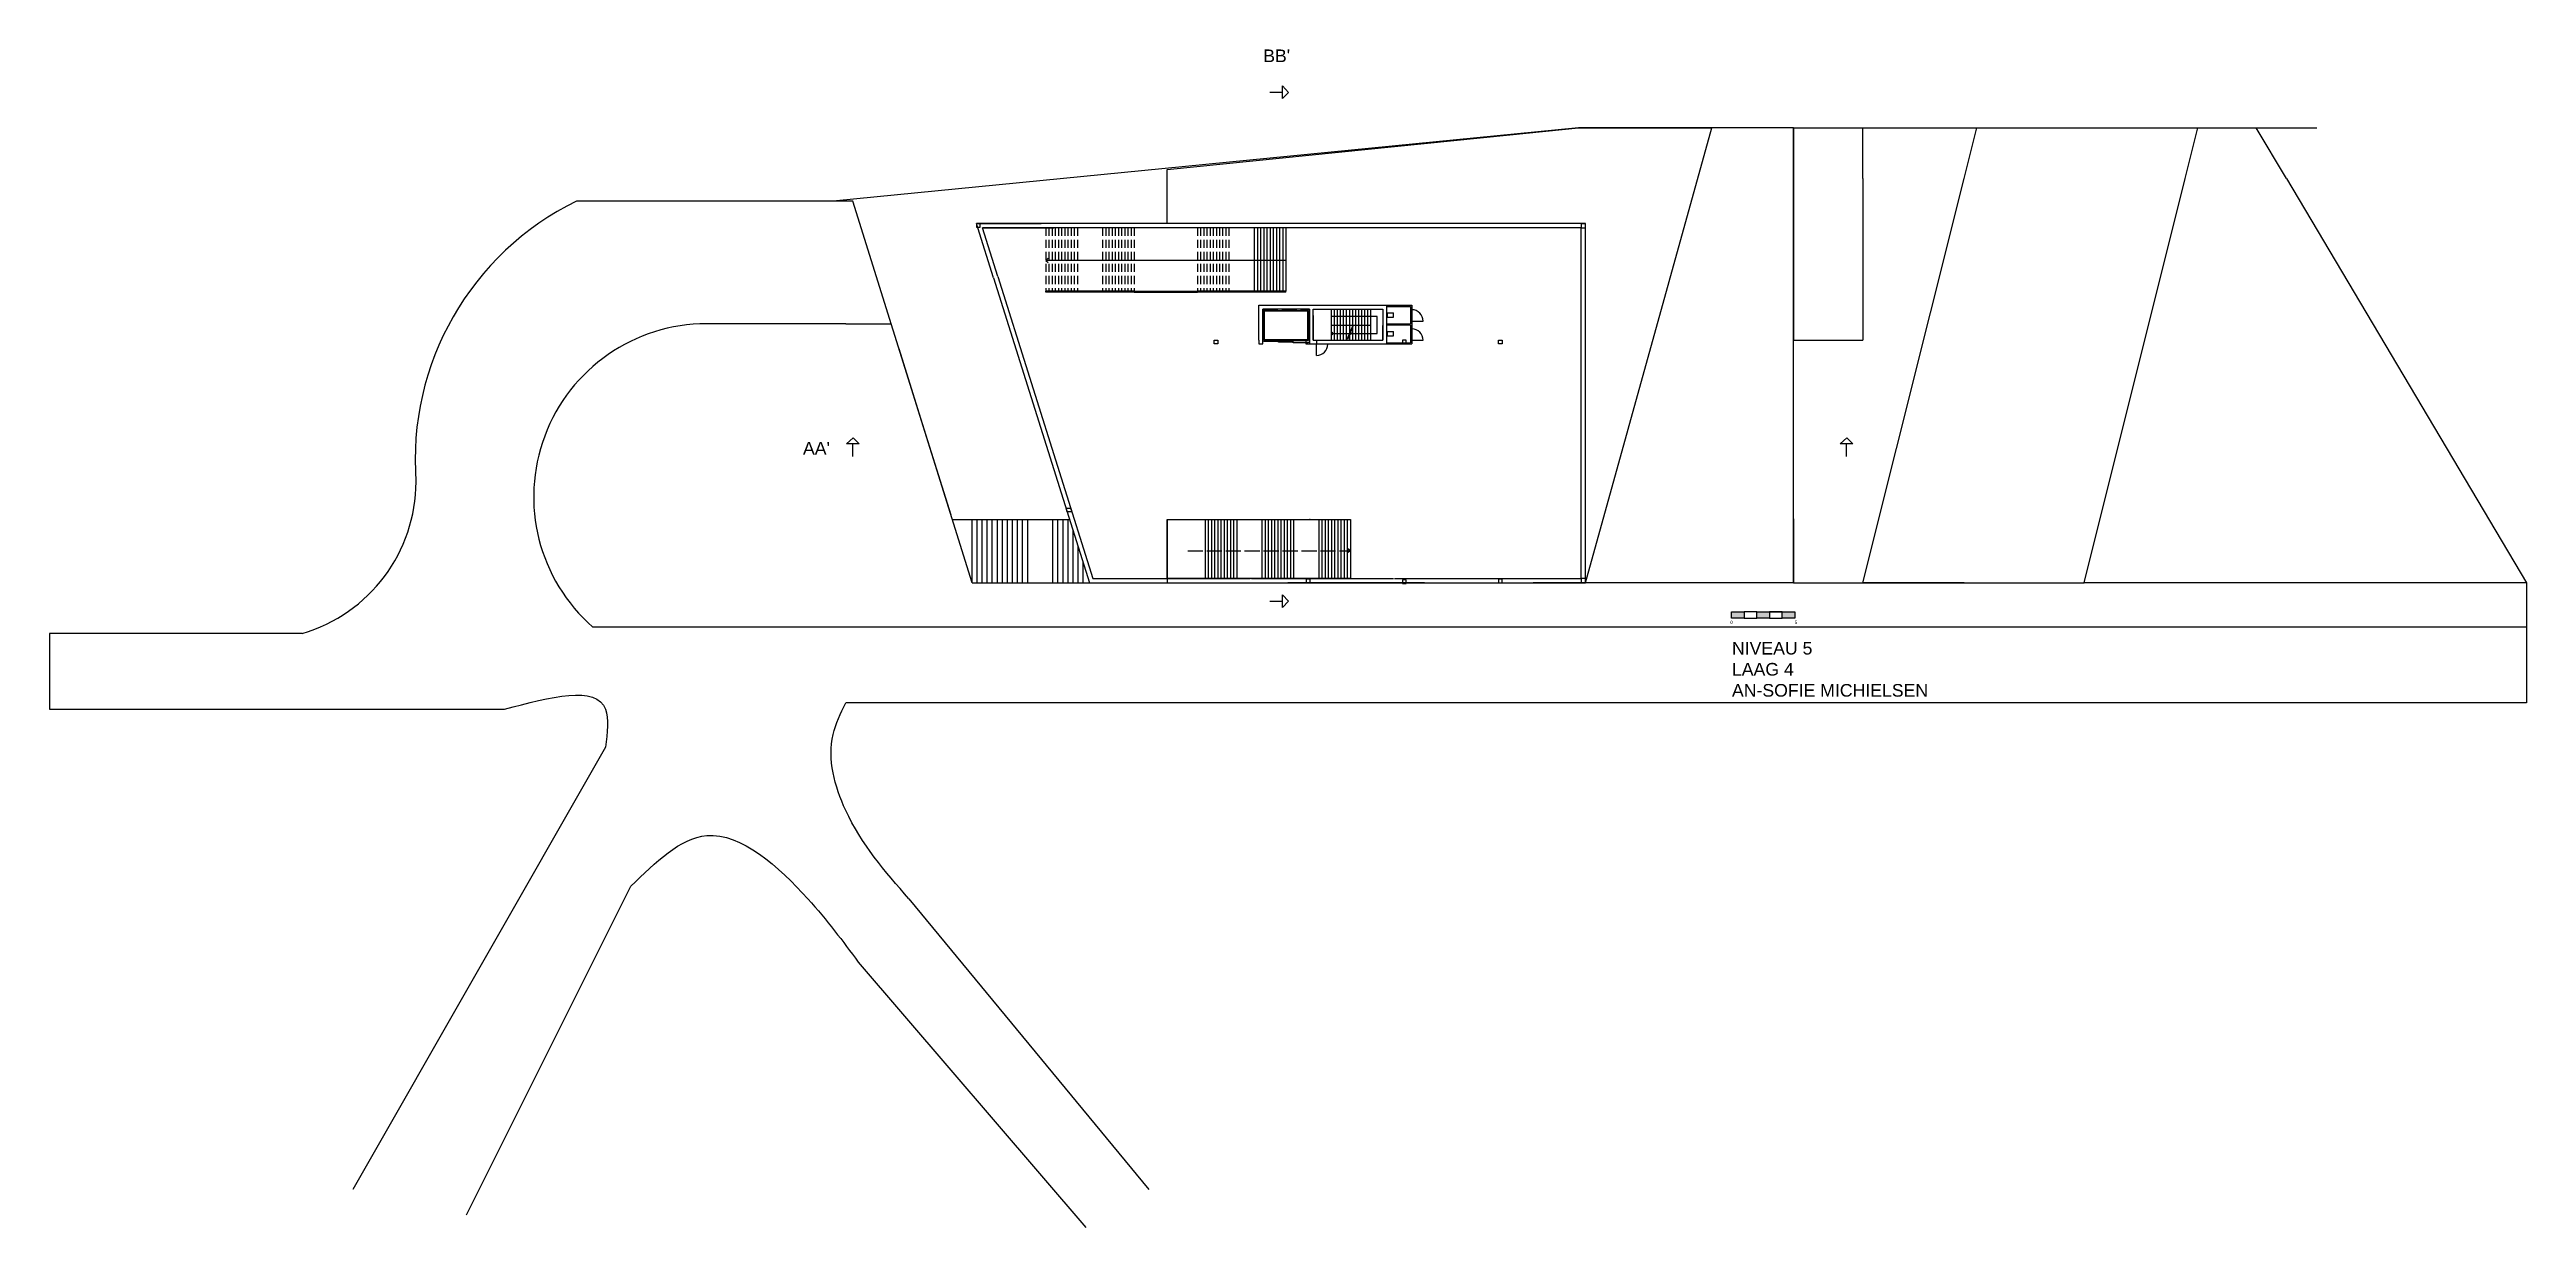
# Model space of a CAD drawing. Header units: millimetres. Extents: x -5657 to 14604, y -1609 to 2067.
# Drawn here: x 7592 to 9552, y 968 to 1900 of the extents above; entities that cross this region are included whole.
import ezdxf

# ---------------------------------------------------------------- set-up
doc = ezdxf.new("R2010")
doc.units = ezdxf.units.MM
doc.linetypes.add('ACAD_ISO02W100', pattern=[15, 12, -3])
doc.linetypes.add('DASHED2', pattern=[9.525, 6.35, -3.175])
doc.layers.get('0').update_dxf_attribs({"color": 4})
for name, color, linetype in [('gelijkvloers', 80, 'Continuous'), ('laag 3', 20, 'Continuous'), ('laag 4.1', 10, 'Continuous'), ('str palen', 220, 'Continuous')]:
    doc.layers.add(name, color=color, linetype=linetype)
doc.styles.get("Standard").update_dxf_attribs({"font": 'arial.ttf'})

msp = doc.modelspace()

# ---------------------------------------------------------------- texts
at = {"linetype": 'Continuous', "char_height": 2.5, "attachment_point": 1}
for s, width, insert in [('0', 4, (8922, 1448)), ('5', 9, (8973, 1448))]:
    msp.add_mtext_dynamic_manual_height_columns(s, width=width, gutter_width=12.5, heights=[0], dxfattribs=dict(at, insert=insert))
at = {"layer": 'gelijkvloers', "linetype": 'Continuous', "ltscale": 2, "insert": (8923.3, 1431.3), "char_height": 10, "attachment_point": 1}
msp.add_mtext_dynamic_manual_height_columns('NIVEAU 5\\PLAAG 4\\PAN-SOFIE MICHIELSEN', width=323, gutter_width=12.5, heights=[0], dxfattribs=at)
at = {"layer": 'str palen', "linetype": 'ACAD_ISO02W100', "char_height": 10, "attachment_point": 1}
for s, width, insert in [("BB'", 43.244, (8552.4, 1900)), ("AA'", 46.334, (8188.2, 1589.5))]:
    msp.add_mtext_dynamic_manual_height_columns(s, width=width, gutter_width=12.5, heights=[0], dxfattribs=dict(at, insert=insert))

# ---------------------------------------------------------------- hatches: boundary and pattern name
at = {"linetype": 'Continuous', "transparency": 33554539}
h = msp.add_hatch(color=256, dxfattribs=at)
h.dxf.hatch_style = 1
h.paths.add_polyline_path([(8933, 1455), (8923, 1455), (8923, 1450), (8933, 1450)])
h.paths.add_polyline_path([(8953, 1455), (8943, 1455), (8943, 1450), (8953, 1450)])
h.paths.add_polyline_path([(8973, 1455), (8963, 1455), (8963, 1450), (8973, 1450)])

# ---------------------------------------------------------------- linework, layer by layer
at = {"linetype": 'Continuous'}
for p, q in [((8802, 1838), (8212, 1780)), ((8972, 1838), (8802, 1838)), ((8972, 1478), (8972, 1838)), ((8972, 1838), (9386, 1838)), ((8972, 1478), (8972, 1838)), ((8972, 1838), (8972, 1791)), ((8972, 1838), (8972, 1791)), ((9027, 1798), (9027, 1838)), ((9107, 1798), (9117, 1838)), ((9282, 1798), (9292, 1838)), ((9362, 1798), (9338.2, 1838)), ((8972, 1791), (8972, 1791)), ((8972, 1791), (8972, 1712)), ((9027, 1798), (9027, 1670)), ((8227.6, 1780), (8009, 1780)), ((8322, 1478), (8227.6, 1780)), ((8972, 1712), (8972, 1670)), ((8972, 1598.7), (8972, 1673.7)), ((8972, 1670), (9027, 1670)), ((8972, 1528.7), (8972, 1598.7)), ((8972, 1528.7), (8972, 1478)), ((8322, 1478), (8415, 1478)), ((8415, 1478), (8493, 1478)), ((8493, 1478), (8513, 1478)), ((8513, 1478), (8589, 1478)), ((8680, 1478), (8572, 1478)), ((8896, 1478), (8766, 1478)), ((8972, 1478), (8896, 1478)), ((8896, 1478), (8896, 1478)), ((8972, 1478), (9202, 1478)), ((8923, 1450), (8923, 1455)), ((8923, 1455), (8933, 1455)), ((8943, 1455), (8933, 1455)), ((8933, 1455), (8933, 1450)), ((8933, 1455), (8933, 1450)), ((8943, 1450), (8943, 1455)), ((8943, 1455), (8973, 1455)), ((8963, 1455), (8953, 1455)), ((8953, 1455), (8953, 1450)), ((8963, 1450), (8963, 1455)), ((8973, 1455), (8973, 1450)), ((8933, 1450), (8923, 1450)), ((8933, 1450), (8943, 1450)), ((8953, 1450), (8943, 1450)), ((8953, 1450), (8963, 1450)), ((8973, 1450), (8963, 1450))]:
    msp.add_line(p, q, dxfattribs=at)
for p, q in [((8972, 1478), (8972, 1798)), ((9027, 1478), (9107, 1798)), ((9202, 1478), (9282, 1798)), ((9362, 1798), (9552, 1478)), ((8222, 1683), (8112, 1683)), ((8222, 1683), (8257.9, 1683)), ((8264.1, 1663.4), (8282.5, 1604.2)), ((8282.5, 1604.2), (8305.2, 1531.7)), ((9107, 1478), (9027, 1478)), ((9282, 1478), (9202, 1478)), ((9552, 1478), (9202, 1478)), ((9552, 1478), (9552, 1443)), ((7792, 1438), (7592, 1438)), ((7592, 1438), (7592, 1378)), ((8222, 1443), (8022, 1443)), ((9552, 1443), (8222, 1443)), ((9552, 1443), (9552, 1383)), ((7592, 1378), (7952, 1378)), ((9552, 1383), (8222, 1383)), ((8032, 1348), (7832, 998)), ((7922, 978), (8052, 1238)), ((8272, 1228), (8462, 998)), ((8232, 1178), (8412, 968))]:
    msp.add_line(p, q)
msp.add_arc((8109.1, 1575.4), 227.8, 116.0683, 184.3864, dxfattribs=at)
for centre, radius, start, end in [((8112, 1546.1), 136.9, 90, 228.8879), ((7757, 1558), 125, 286.2602, 0)]:
    msp.add_arc(centre, radius, start, end)
for points in [[(7952, 1378), (8032, 1378), (8032, 1348)], [(8272, 1228), (8222, 1298), (8212, 1358), (8222, 1383)], [(8052, 1238), (8112, 1278), (8192, 1228), (8232, 1178)]]:
    msp.add_spline(points, degree=3)
at = {"layer": 'gelijkvloers', "linetype": 'Continuous'}
for p, q in [((8322, 1478), (8322, 1528)), ((8326, 1478), (8326, 1528)), ((8330, 1478), (8330, 1528)), ((8334, 1478), (8334, 1528)), ((8338, 1478), (8338, 1528)), ((8342, 1478), (8342, 1528)), ((8346, 1478), (8346, 1528)), ((8350, 1478), (8350, 1528)), ((8354, 1478), (8354, 1528)), ((8358, 1478), (8358, 1528)), ((8362, 1478), (8362, 1528)), ((8366, 1478), (8366, 1528)), ((8386, 1478), (8386, 1528)), ((8390, 1478), (8390, 1528)), ((8394, 1478), (8394, 1528)), ((8398, 1478), (8398, 1528)), ((8402, 1478), (8402, 1519.3)), ((8402, 1478), (8402, 1519.3)), ((8406, 1478), (8406, 1506.6)), ((8410, 1478), (8410, 1493.9))]:
    msp.add_line(p, q, dxfattribs=at)
at = {"layer": 'laag 3', "linetype": 'Continuous'}
for p, q in [((8476.4, 1805.1), (8747.5, 1832.5)), ((8747.5, 1832.5), (8802, 1838)), ((8802, 1838), (8907.5, 1838)), ((8807.5, 1478), (8907.5, 1838)), ((8476.4, 1762.4), (8476.4, 1805.1)), ((8306.4, 1528), (8399.3, 1528)), ((8510, 1478), (8513, 1478))]:
    msp.add_line(p, q, dxfattribs=at)
at = {"layer": 'laag 4.1', "linetype": 'Continuous'}
for p, q in [((8326.6, 1762.4), (8325.5, 1762.4)), ((8326.6, 1758.9), (8325.5, 1762.4)), ((8325.5, 1762.4), (8325.5, 1759.4)), ((8328.5, 1762.4), (8325.5, 1762.4)), ((8325.5, 1759.4), (8328.5, 1759.4)), ((8326.6, 1762.4), (8376.6, 1762.4)), ((8804, 1762.4), (8326.6, 1762.4)), ((8339, 1719.4), (8326.6, 1758.9)), ((8328.5, 1759.4), (8328.5, 1762.4)), ((8804, 1758.9), (8330.3, 1758.9)), ((8330.3, 1758.9), (8376.6, 1758.9)), ((8342.4, 1720.5), (8330.3, 1758.9)), ((8376.6, 1758.9), (8386.6, 1758.9)), ((8545.3, 1758.9), (8545.3, 1708.9)), ((8545.3, 1758.9), (8545.3, 1708.9)), ((8545.3, 1758.9), (8545.3, 1708.9)), ((8545.3, 1758.9), (8545.3, 1708.9)), ((8547.8, 1758.9), (8547.8, 1708.9)), ((8550.3, 1758.9), (8550.3, 1708.9)), ((8552.8, 1758.9), (8552.8, 1708.9)), ((8555.3, 1758.9), (8555.3, 1708.9)), ((8557.8, 1758.9), (8557.8, 1708.9)), ((8560.3, 1758.9), (8560.3, 1708.9)), ((8562.8, 1758.9), (8562.8, 1708.9)), ((8565.3, 1758.9), (8565.3, 1708.9)), ((8567.8, 1758.9), (8567.8, 1708.9)), ((8570.3, 1758.9), (8570.3, 1708.9)), ((8804, 1762.4), (8807.5, 1762.4)), ((8807.5, 1762.4), (8804, 1762.4)), ((8804, 1762.4), (8804, 1758.9)), ((8804, 1719.4), (8804, 1758.9)), ((8804, 1758.9), (8807.5, 1758.9)), ((8807.5, 1758.9), (8807.5, 1762.4)), ((8807.5, 1758.9), (8807.5, 1762.4)), ((8807.5, 1719.4), (8807.5, 1758.9)), ((8380.3, 1733.1), (8382.1, 1734.8)), ((8382.1, 1734.8), (8380.3, 1733.1)), ((8570.3, 1733.1), (8380.3, 1733.1)), ((8380.3, 1733.1), (8382.2, 1731.4)), ((8339, 1719.4), (8415, 1478)), ((8342.4, 1720.5), (8417.6, 1481.5)), ((8450.3, 1708.9), (8380.3, 1708.9)), ((8380.3, 1707.9), (8380.3, 1708.9)), ((8450.3, 1707.9), (8380.3, 1707.9)), ((8450.3, 1708.9), (8450.3, 1707.9)), ((8450.3, 1708.9), (8500.3, 1708.9)), ((8450.3, 1707.9), (8500.3, 1707.9)), ((8570.3, 1708.9), (8500.3, 1708.9)), ((8500.3, 1708.9), (8500.3, 1707.9)), ((8570.3, 1707.9), (8500.3, 1707.9)), ((8570.3, 1707.9), (8570.3, 1708.9)), ((8804, 1481.5), (8804, 1719.4)), ((8807.5, 1478), (8807.5, 1719.4)), ((8549, 1670), (8549, 1697.6)), ((8549, 1694.6), (8549, 1697.6)), ((8549, 1697.6), (8650, 1697.6)), ((8552, 1689.6), (8552, 1694.6)), ((8552, 1689.6), (8552, 1694.6)), ((8589, 1694.6), (8552, 1694.6)), ((8552, 1694.6), (8552, 1670)), ((8552, 1670), (8552, 1689.6)), ((8552, 1670), (8552, 1689.6)), ((8553, 1670), (8553, 1693.6)), ((8553, 1693.6), (8588, 1693.6)), ((8553.5, 1670.5), (8553.5, 1693.1)), ((8553.5, 1693.1), (8587.5, 1693.1)), ((8587.5, 1693.1), (8587.5, 1670.5)), ((8588, 1693.6), (8588, 1670)), ((8589, 1670), (8589, 1694.6)), ((8589, 1670), (8589, 1694.6)), ((8589, 1670), (8589, 1694.6)), ((8589, 1670), (8589, 1694.6)), ((8589, 1694.6), (8589, 1670)), ((8589, 1670), (8589, 1694.6)), ((8589, 1670), (8589, 1694.6)), ((8592, 1689.6), (8592, 1694.6)), ((8592, 1670), (8592, 1694.6)), ((8592, 1670), (8592, 1694.6)), ((8592, 1670), (8592, 1694.6)), ((8592, 1694.6), (8592, 1694.6)), ((8592, 1694.6), (8647, 1694.6)), ((8592, 1689.6), (8592, 1670)), ((8606.4, 1670), (8606.4, 1694.6)), ((8642.5, 1688.8), (8606.4, 1688.8)), ((8608.8, 1670), (8608.8, 1694.6)), ((8611.2, 1670), (8611.2, 1694.6)), ((8613.6, 1670), (8613.6, 1694.6)), ((8616, 1670), (8616, 1694.6)), ((8618.4, 1670), (8618.4, 1694.6)), ((8620.8, 1670), (8620.8, 1694.6)), ((8623.2, 1670), (8623.2, 1694.6)), ((8625.6, 1670), (8625.6, 1694.6)), ((8628, 1670), (8628, 1694.6)), ((8630.4, 1670), (8630.4, 1694.6)), ((8632.8, 1670), (8632.8, 1694.6)), ((8635.2, 1670), (8635.2, 1694.6)), ((8637.6, 1670), (8637.6, 1694.6)), ((8642.5, 1675.4), (8642.5, 1688.8)), ((8647, 1694.6), (8647, 1670)), ((8650, 1697.6), (8650, 1670)), ((8650, 1697.6), (8670, 1697.6)), ((8650, 1696.6), (8669, 1696.6)), ((8650, 1696.6), (8650, 1682.8)), ((8650, 1691.7), (8650, 1688.1)), ((8650, 1691.7), (8655.4, 1691.7)), ((8650, 1688.1), (8655.4, 1688.1)), ((8650.6, 1691.7), (8650.6, 1688.1)), ((8655.4, 1688.1), (8655.4, 1691.7)), ((8669, 1696.6), (8669, 1682.8)), ((8670, 1697.6), (8670, 1667)), ((8549, 1670), (8549, 1667)), ((8549, 1667), (8552, 1667)), ((8552, 1667), (8552, 1670)), ((8553, 1670), (8588, 1670)), ((8553, 1669.5), (8564.6, 1669.5)), ((8553, 1669), (8553, 1669.5)), ((8564.6, 1669), (8553, 1669)), ((8553.5, 1670.5), (8587.5, 1670.5)), ((8564.6, 1669.5), (8564.6, 1669)), ((8564.6, 1669), (8576.2, 1669)), ((8564.6, 1668.5), (8564.6, 1669)), ((8576.2, 1668.5), (8564.6, 1668.5)), ((8576.2, 1669), (8576.2, 1668.5)), ((8576.2, 1668.5), (8587.8, 1668.5)), ((8576.2, 1668), (8576.2, 1668.5)), ((8587.8, 1668), (8576.2, 1668)), ((8587.8, 1668.5), (8587.8, 1668)), ((8589, 1670), (8589, 1667)), ((8589, 1667), (8650, 1667)), ((8589, 1667), (8589.5, 1667)), ((8592, 1670), (8647, 1670)), ((8594.5, 1670), (8594.5, 1666.9)), ((8594.5, 1657.9), (8594.5, 1666.9)), ((8637.6, 1681.6), (8606.4, 1681.6)), ((8607.4, 1676.2), (8606.4, 1675.4)), ((8606.4, 1675.4), (8642.5, 1675.4)), ((8606.4, 1675.4), (8607.4, 1674.4)), ((8621.1, 1675.4), (8621.9, 1676.3)), ((8621.9, 1676.3), (8621.1, 1675.4)), ((8621.1, 1675.4), (8622, 1674.6)), ((8647, 1670), (8647, 1681.6)), ((8669, 1682.8), (8650, 1682.8)), ((8669, 1681.8), (8650, 1681.8)), ((8650, 1677), (8650, 1673.4)), ((8650, 1677), (8655.4, 1677)), ((8650, 1673.4), (8655.4, 1673.4)), ((8650, 1670), (8650, 1667)), ((8650, 1668), (8669, 1668)), ((8650, 1667), (8670, 1667)), ((8650.6, 1677), (8650.6, 1673.4)), ((8655.4, 1673.4), (8655.4, 1677)), ((8669, 1681.8), (8669, 1668)), ((8670, 1685.1), (8679, 1685.1)), ((8670, 1669.9), (8679, 1669.9)), ((8396.4, 1537.2), (8400, 1537.2)), ((8397.3, 1534.2), (8396.4, 1537.2)), ((8401, 1534.2), (8397.3, 1534.2)), ((8400, 1537.2), (8401, 1534.2)), ((8476.4, 1528), (8476.4, 1478)), ((8476.4, 1481.5), (8476.4, 1528)), ((8476.4, 1528), (8621.4, 1528)), ((8506.4, 1528), (8506.4, 1481.5)), ((8506.4, 1528), (8508.9, 1528)), ((8508.9, 1528), (8508.9, 1481.5)), ((8508.9, 1528), (8621.4, 1528)), ((8511.4, 1528), (8511.4, 1481.5)), ((8513.9, 1528), (8513.9, 1481.5)), ((8516.4, 1528), (8516.4, 1481.5)), ((8518.9, 1528), (8518.9, 1481.5)), ((8521.4, 1528), (8521.4, 1481.5)), ((8523.9, 1528), (8523.9, 1481.5)), ((8526.4, 1528), (8526.4, 1481.5)), ((8528.9, 1528), (8528.9, 1481.5)), ((8531.4, 1528), (8531.4, 1481.5)), ((8551.4, 1528), (8551.4, 1481.5)), ((8551.4, 1528), (8551.4, 1481.5)), ((8553.9, 1528), (8553.9, 1481.5)), ((8556.4, 1528), (8556.4, 1481.5)), ((8558.9, 1528), (8558.9, 1481.5)), ((8561.4, 1528), (8561.4, 1481.5)), ((8563.9, 1528), (8563.9, 1481.5)), ((8566.4, 1528), (8566.4, 1481.5)), ((8568.9, 1528), (8568.9, 1481.5)), ((8571.4, 1528), (8571.4, 1481.5)), ((8573.9, 1528), (8573.9, 1481.5)), ((8576.4, 1528), (8576.4, 1481.5)), ((8589.5, 1528), (8589, 1528)), ((8596.4, 1528), (8596.4, 1481.5)), ((8596.4, 1528), (8596.4, 1481.5)), ((8598.9, 1528), (8598.9, 1481.5)), ((8601.4, 1528), (8601.4, 1481.5)), ((8603.9, 1528), (8603.9, 1481.5)), ((8606.4, 1528), (8606.4, 1481.5)), ((8608.9, 1528), (8608.9, 1481.5)), ((8611.4, 1528), (8611.4, 1481.5)), ((8613.9, 1528), (8613.9, 1481.5)), ((8616.4, 1528), (8616.4, 1481.5)), ((8618.9, 1528), (8618.9, 1481.5)), ((8621.4, 1528), (8621.4, 1481.5)), ((8621.4, 1528), (8621.4, 1481.5)), ((8415, 1478), (8804, 1478)), ((8417.6, 1481.5), (8542, 1481.5)), ((8621.4, 1481.5), (8476.4, 1481.5)), ((8543, 1481.5), (8655.4, 1481.5)), ((8543, 1481.5), (8655.4, 1481.5)), ((8543, 1478), (8655.4, 1478)), ((8656.4, 1481.5), (8804, 1481.5)), ((8804, 1481.5), (8804, 1478)), ((8807.5, 1481.5), (8804, 1481.5)), ((8804, 1478), (8807.5, 1478)), ((8804, 1478), (8807.5, 1478)), ((8807.5, 1478), (8807.5, 1481.5))]:
    msp.add_line(p, q, dxfattribs=at)
at = {"layer": 'laag 4.1', "linetype": 'DASHED2'}
for p, q in [((8380.3, 1758.9), (8380.3, 1708.9)), ((8382.8, 1758.9), (8382.8, 1708.9)), ((8385.3, 1758.9), (8385.3, 1708.9)), ((8387.8, 1758.9), (8387.8, 1708.9)), ((8390.3, 1758.9), (8390.3, 1708.9)), ((8392.8, 1758.9), (8392.8, 1708.9)), ((8395.3, 1758.9), (8395.3, 1708.9)), ((8397.8, 1758.9), (8397.8, 1708.9)), ((8400.3, 1758.9), (8400.3, 1708.9)), ((8402.8, 1758.9), (8402.8, 1708.9)), ((8405.3, 1758.9), (8405.3, 1708.9)), ((8425.3, 1758.9), (8425.3, 1708.9)), ((8425.3, 1758.9), (8425.3, 1708.9)), ((8427.8, 1758.9), (8427.8, 1708.9)), ((8430.3, 1758.9), (8430.3, 1708.9)), ((8432.8, 1758.9), (8432.8, 1708.9)), ((8435.3, 1758.9), (8435.3, 1708.9)), ((8437.8, 1758.9), (8437.8, 1708.9)), ((8440.3, 1758.9), (8440.3, 1708.9)), ((8442.8, 1758.9), (8442.8, 1708.9)), ((8445.3, 1758.9), (8445.3, 1708.9)), ((8447.8, 1758.9), (8447.8, 1708.9)), ((8450.3, 1758.9), (8450.3, 1708.9)), ((8500.3, 1758.9), (8500.3, 1708.9)), ((8500.3, 1758.9), (8500.3, 1708.9)), ((8500.3, 1758.9), (8500.3, 1708.9)), ((8502.8, 1758.9), (8502.8, 1708.9)), ((8505.3, 1758.9), (8505.3, 1708.9)), ((8507.8, 1758.9), (8507.8, 1708.9)), ((8510.3, 1758.9), (8510.3, 1708.9)), ((8512.8, 1758.9), (8512.8, 1708.9)), ((8515.3, 1758.9), (8515.3, 1708.9)), ((8517.8, 1758.9), (8517.8, 1708.9)), ((8520.3, 1758.9), (8520.3, 1708.9)), ((8522.8, 1758.9), (8522.8, 1708.9)), ((8525.3, 1758.9), (8525.3, 1708.9))]:
    msp.add_line(p, q, dxfattribs=at)
at = {"layer": 'laag 4.1', "linetype": 'ACAD_ISO02W100'}
for p, q in [((8552, 1694.6), (8589, 1694.6)), ((8623.2, 1681.6), (8618.4, 1670)), ((8623.6, 1681.6), (8618.8, 1670)), ((8492.7, 1503.4), (8621.4, 1503.4)), ((8621.4, 1503.4), (8619.4, 1504.9)), ((8619.4, 1504.9), (8621.4, 1503.4)), ((8621.4, 1503.4), (8619.4, 1501.9))]:
    msp.add_line(p, q, dxfattribs=at)
at = {"layer": 'laag 4.1', "linetype": 'Continuous'}
for centre, start, end in [((8670, 1685.1), 0, 90), ((8594.5, 1666.9), 270, 0), ((8670, 1669.9), 0, 90)]:
    msp.add_arc(centre, 9, start, end, dxfattribs=at)
at = {"layer": 'str palen', "linetype": 'ACAD_ISO02W100'}
for p, q in [((8557.6, 1866.3), (8567.6, 1866.3)), ((8567.6, 1866.3), (8567.6, 1871.3)), ((8567.6, 1871.3), (8572.4, 1866.1)), ((8567.6, 1861.3), (8567.6, 1866.3)), ((8572.4, 1866.1), (8567.6, 1861.3)), ((8222.6, 1588), (8227.8, 1592.8)), ((8227.6, 1588), (8222.6, 1588)), ((8227.6, 1578), (8227.6, 1588)), ((8232.6, 1588), (8227.6, 1588)), ((8227.8, 1592.8), (8232.6, 1588)), ((9009, 1588), (9014.1, 1592.8)), ((9014, 1588), (9009, 1588)), ((9014, 1578), (9014, 1588)), ((9019, 1588), (9014, 1588)), ((9014.1, 1592.8), (9019, 1588)), ((8741.5, 1481), (8738.5, 1481)), ((8738.5, 1481), (8738.5, 1478)), ((8741.5, 1478), (8741.5, 1481)), ((8557.6, 1463.6), (8567.6, 1463.6)), ((8567.6, 1463.6), (8567.6, 1468.6)), ((8567.6, 1468.6), (8572.4, 1463.4)), ((8567.6, 1458.6), (8567.6, 1463.6)), ((8572.4, 1463.4), (8567.6, 1458.6))]:
    msp.add_line(p, q, dxfattribs=at)
at = {"layer": 'str palen', "linetype": 'Continuous'}
for p, q in [((8513.5, 1670), (8516.5, 1670)), ((8513.5, 1667), (8513.5, 1670)), ((8516.5, 1667), (8513.5, 1667)), ((8516.5, 1670), (8516.5, 1667)), ((8589, 1670), (8586, 1670)), ((8586, 1670), (8586, 1667)), ((8586, 1667), (8589, 1667)), ((8589, 1667), (8589, 1670)), ((8665.5, 1670), (8662.5, 1670)), ((8662.5, 1670), (8662.5, 1667)), ((8662.5, 1667), (8665.5, 1667)), ((8665.5, 1667), (8665.5, 1670)), ((8738.5, 1670), (8741.5, 1670)), ((8738.5, 1667), (8738.5, 1670)), ((8741.5, 1667), (8738.5, 1667)), ((8741.5, 1670), (8741.5, 1667)), ((8589.5, 1481), (8586.5, 1481)), ((8586.5, 1481), (8586.5, 1478)), ((8589.5, 1478), (8589.5, 1481)), ((8665.5, 1480.5), (8662.5, 1480.5)), ((8662.5, 1480.5), (8662.5, 1477.5)), ((8662.5, 1477.5), (8665.5, 1477.5)), ((8665.5, 1477.5), (8665.5, 1480.5))]:
    msp.add_line(p, q, dxfattribs=at)

msp.set_redraw_order([(e.dxf.handle, doc.entitydb.next_handle()) for e in msp.query("TEXT MTEXT ATTDEF DIMENSION ARC_DIMENSION")])  # texts and dimensions are drawn at this point

doc.saveas('drawing.dxf')
